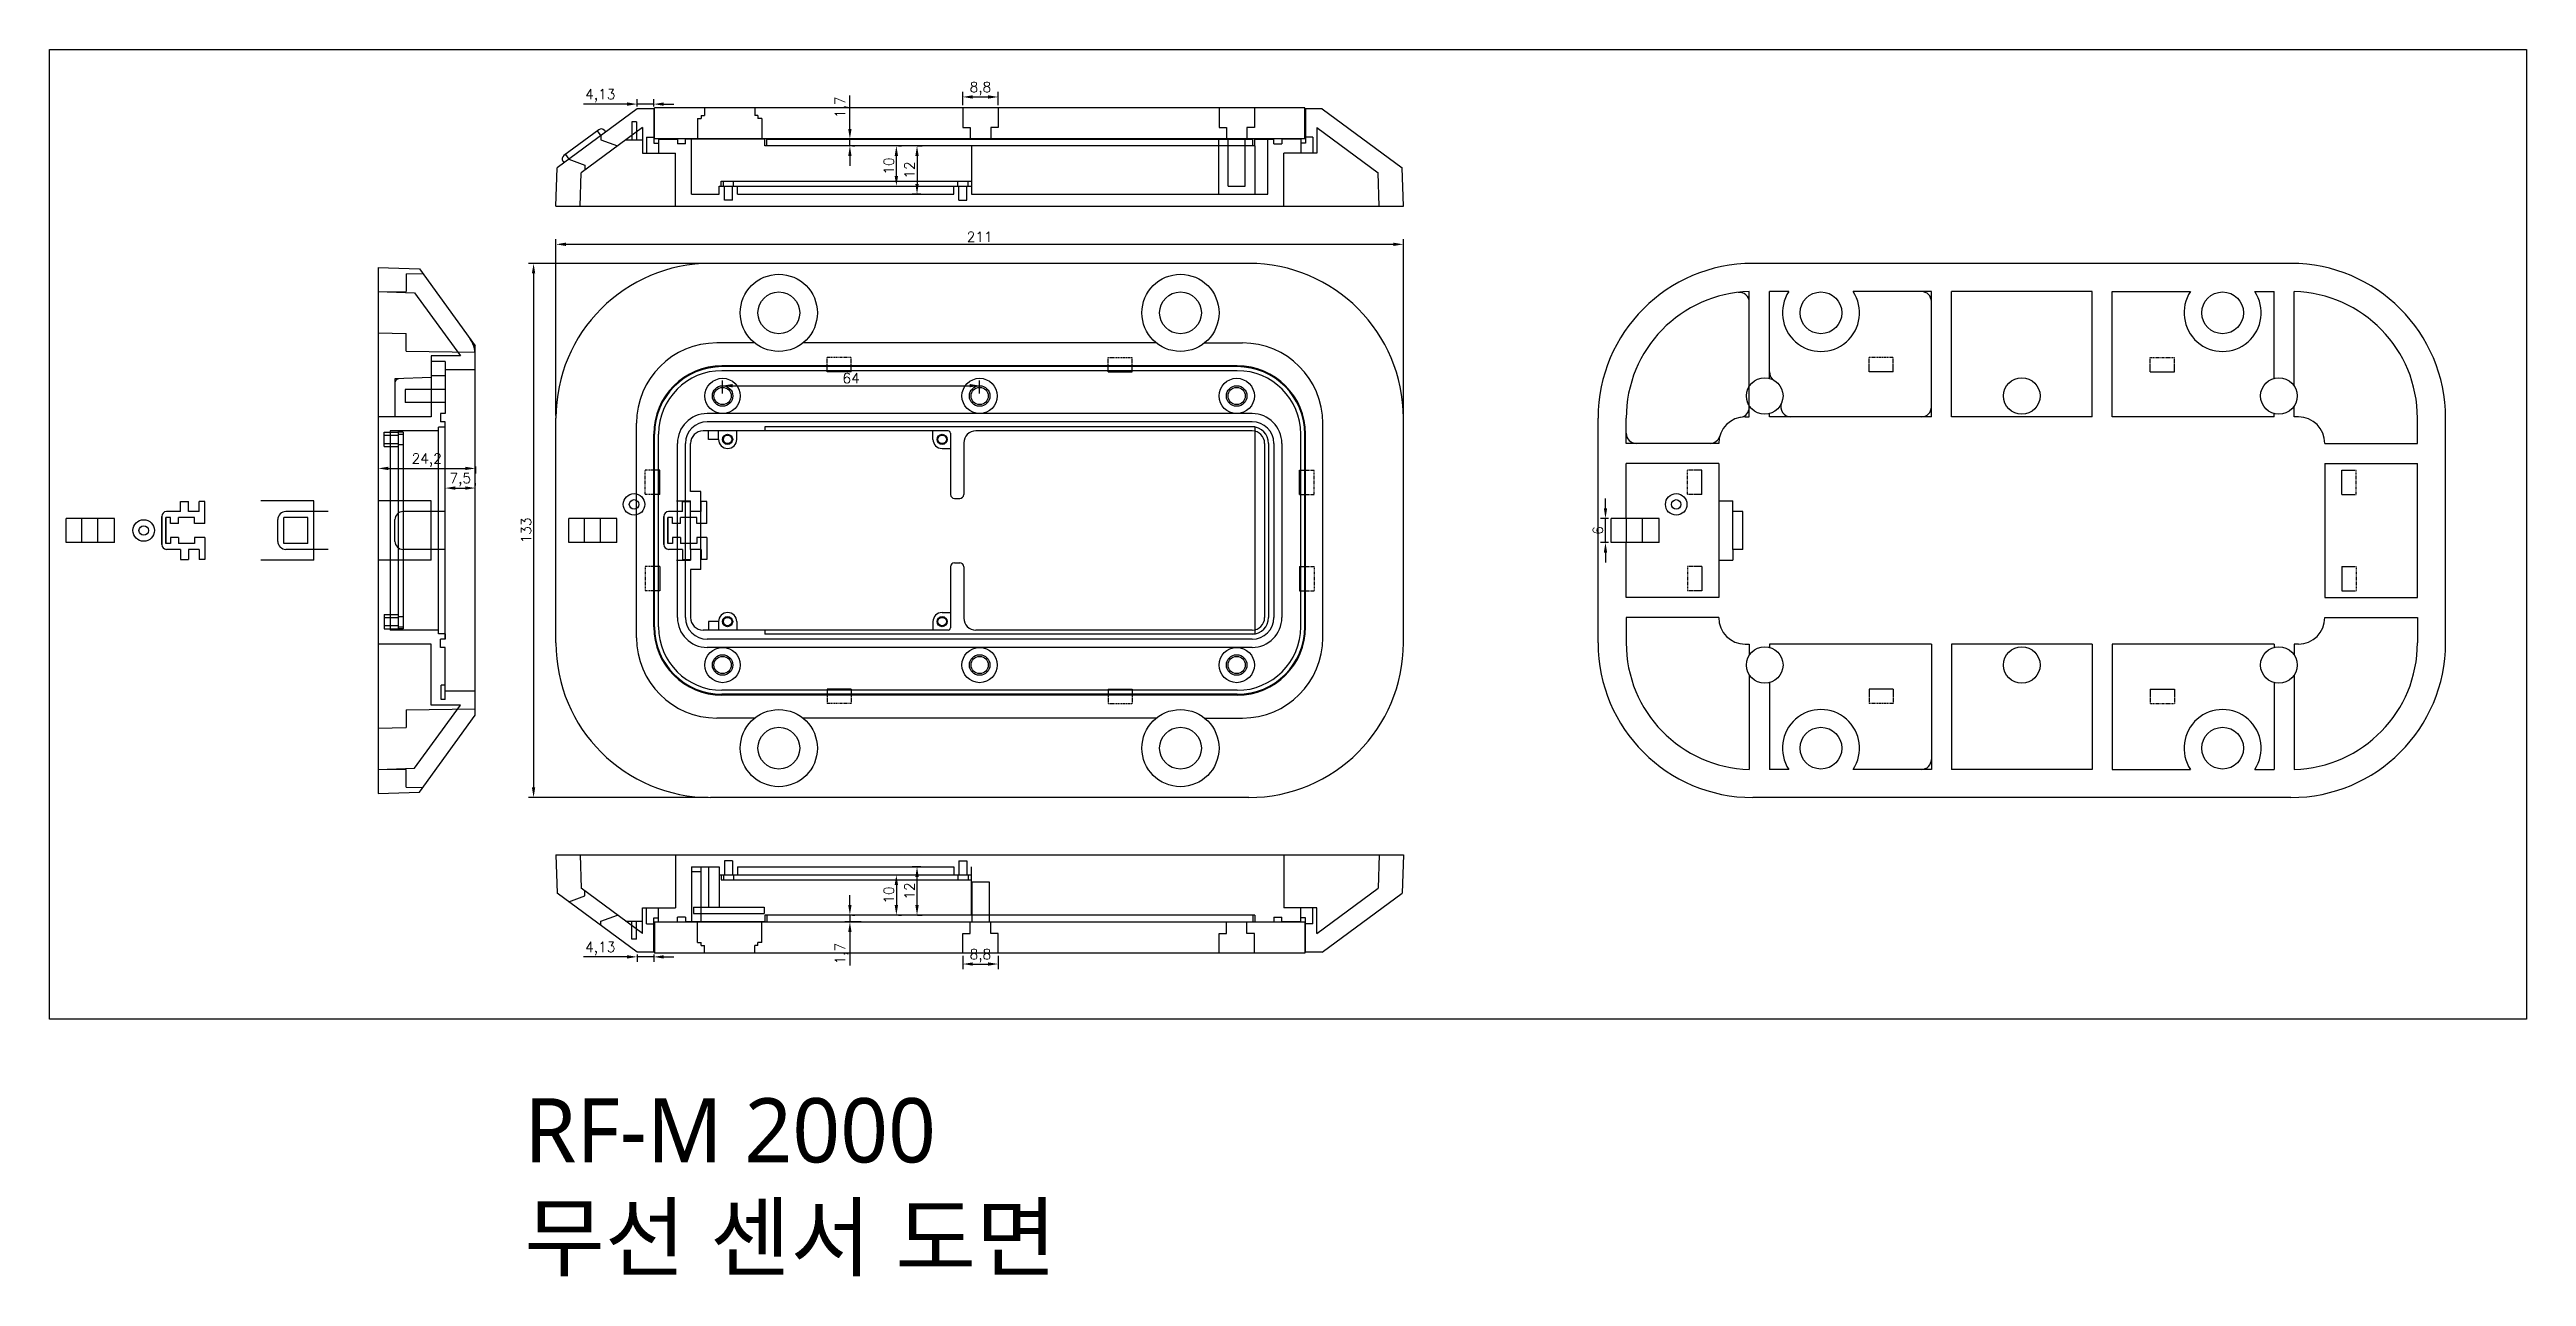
# Model space of a CAD drawing. Extents: x 98 to 714, y 67 to 1404.
# Drawn here: x 98 to 714, y 67 to 373 of the extents above; entities that cross this region are included whole.
import ezdxf

# ---------------------------------------------------------------- set-up
doc = ezdxf.new("R2010")
doc.units = 0
doc.layers.get('0').update_dxf_attribs({"linetype": 'CONTINUOUS'})
doc.layers.get('DEFPOINTS').update_dxf_attribs({"linetype": 'CONTINUOUS'})
doc.styles.get("Standard").update_dxf_attribs({"font": 'txt.shx', "bigfont": 'whgtxt.shx'})
doc.dimstyles.new('ISO-25', dxfattribs={"dimtxt": 2.5, "dimasz": 2.5, "dimexe": 1.25, "dimexo": 0.625, "dimtad": 1, "dimtxsty": 'STANDARD', "dimcen": 2.5, "dimazin": 3, "dimtfac": 1, "dimtmove": 0, "dimatfit": 3})

msp = doc.modelspace()

# ---------------------------------------------------------------- texts
at = {"insert": (215.868, 111.617), "char_height": 16, "attachment_point": 1}
msp.add_mtext('{\\fMalgun Gothic|b0|i0|c129|p50;RF-M 2000\\fBatang|b0|i0|c129|p18;\\P무선 센서 도면}', dxfattribs=at)

# ---------------------------------------------------------------- blocks, each defined once
blk = doc.blocks.new('*D3')
at = {"color": 0}
for p, q in [((296.93, 352.97), (296.93, 361.3)), ((299.72, 350.47), (295.68, 350.47)), ((296.93, 348.77), (296.93, 350.47)), ((296.93, 346.27), (296.93, 343.77)), ((297.55, 348.77), (298.18, 348.77))]:
    blk.add_line(p, q, dxfattribs=at)
for points in [[(296.51, 352.97), (297.34, 352.97), (296.93, 350.47)], [(296.51, 346.27), (297.34, 346.27), (296.93, 348.77)]]:
    blk.add_solid(points, dxfattribs=at)
at = {"layer": 'DEFPOINTS', "color": 0}
for p in [(296.93, 350.47), (296.93, 348.77), (300.35, 350.47)]:
    blk.add_point(p, dxfattribs=at)
at = {"color": 0, "insert": (294.84, 358.38), "char_height": 2.5, "attachment_point": 5, "rotation": 90}
blk.add_mtext('1,7', dxfattribs=at)
blk = doc.blocks.new('*D4')
at = {"color": 0}
for p, q in [((308.5, 341.27), (308.5, 346.27)), ((309.01, 348.77), (309.75, 348.77)), ((309.01, 338.77), (309.75, 338.77))]:
    blk.add_line(p, q, dxfattribs=at)
for points in [[(308.08, 346.27), (308.91, 346.27), (308.5, 348.77)], [(308.08, 341.27), (308.91, 341.27), (308.5, 338.77)]]:
    blk.add_solid(points, dxfattribs=at)
at = {"layer": 'DEFPOINTS', "color": 0}
for p in [(308.38, 348.77), (308.5, 348.77), (308.38, 338.77)]:
    blk.add_point(p, dxfattribs=at)
at = {"color": 0, "insert": (306.62, 343.77), "char_height": 2.5, "attachment_point": 5, "rotation": 90}
blk.add_mtext('10', dxfattribs=at)
blk = doc.blocks.new('*D5')
at = {"color": 0}
for p, q in [((313.64, 346.27), (313.64, 339.27)), ((313.76, 348.77), (314.89, 348.77)), ((314.57, 336.77), (312.39, 336.77))]:
    blk.add_line(p, q, dxfattribs=at)
for points in [[(313.22, 346.27), (314.06, 346.27), (313.64, 348.77)], [(313.22, 339.27), (314.06, 339.27), (313.64, 336.77)]]:
    blk.add_solid(points, dxfattribs=at)
at = {"layer": 'DEFPOINTS', "color": 0}
for p in [(313.13, 348.77), (313.64, 336.77), (315.19, 336.77)]:
    blk.add_point(p, dxfattribs=at)
at = {"color": 0, "insert": (311.77, 342.77), "char_height": 2.5, "attachment_point": 5, "rotation": 90}
blk.add_mtext('12', dxfattribs=at)
blk = doc.blocks.new('*D6')
at = {"color": 0}
for p, q in [((325.03, 358.89), (325.03, 362.21)), ((327.53, 360.96), (331.33, 360.96)), ((333.83, 358.89), (333.83, 362.21))]:
    blk.add_line(p, q, dxfattribs=at)
for points in [[(327.53, 361.38), (327.53, 360.54), (325.03, 360.96)], [(331.33, 361.38), (331.33, 360.54), (333.83, 360.96)]]:
    blk.add_solid(points, dxfattribs=at)
at = {"layer": 'DEFPOINTS', "color": 0}
for p in [(325.03, 358.27), (333.83, 360.96), (333.83, 358.27)]:
    blk.add_point(p, dxfattribs=at)
at = {"color": 0, "insert": (329.43, 363.04), "char_height": 2.5, "attachment_point": 5}
blk.add_mtext('8,8', dxfattribs=at)
blk = doc.blocks.new('*D2')
at = {"color": 0}
for p, q in [((265.23, 287.12), (265.23, 290.31)), ((329.23, 287.12), (329.23, 290.31)), ((267.73, 289.06), (326.73, 289.06))]:
    blk.add_line(p, q, dxfattribs=at)
for points in [[(267.73, 289.48), (267.73, 288.64), (265.23, 289.06)], [(326.73, 289.48), (326.73, 288.64), (329.23, 289.06)]]:
    blk.add_solid(points, dxfattribs=at)
at = {"layer": 'DEFPOINTS', "color": 0}
for p in [(265.23, 286.5), (329.23, 289.06), (329.23, 286.5)]:
    blk.add_point(p, dxfattribs=at)
at = {"color": 0, "insert": (297.23, 290.93), "char_height": 2.5, "attachment_point": 5}
blk.add_mtext('64', dxfattribs=at)
blk = doc.blocks.new('*D7')
at = {"color": 0}
for p, q in [((179.47, 268.89), (179.47, 267.2)), ((181.97, 268.45), (201.17, 268.45)), ((203.67, 268.89), (203.67, 267.2))]:
    blk.add_line(p, q, dxfattribs=at)
for points in [[(181.97, 268.87), (181.97, 268.04), (179.47, 268.45)], [(201.17, 268.87), (201.17, 268.04), (203.67, 268.45)]]:
    blk.add_solid(points, dxfattribs=at)
at = {"layer": 'DEFPOINTS', "color": 0}
for p in [(179.47, 269.51), (203.67, 269.51), (203.67, 268.45)]:
    blk.add_point(p, dxfattribs=at)
at = {"color": 0, "insert": (191.57, 270.54), "char_height": 2.5, "attachment_point": 5}
blk.add_mtext('24,2', dxfattribs=at)
blk = doc.blocks.new('*D8')
at = {"color": 0}
for p, q in [((196.17, 264.19), (196.17, 264.81)), ((198.67, 263.56), (201.17, 263.56)), ((203.67, 264.19), (203.67, 264.81))]:
    blk.add_line(p, q, dxfattribs=at)
for points in [[(198.67, 263.98), (198.67, 263.14), (196.17, 263.56)], [(201.17, 263.98), (201.17, 263.14), (203.67, 263.56)]]:
    blk.add_solid(points, dxfattribs=at)
at = {"layer": 'DEFPOINTS', "color": 0}
for p in [(196.17, 263.56), (203.67, 263.56), (203.67, 263.56)]:
    blk.add_point(p, dxfattribs=at)
at = {"color": 0, "insert": (199.92, 265.64), "char_height": 2.5, "attachment_point": 5}
blk.add_mtext('7,5', dxfattribs=at)
blk = doc.blocks.new('*D9')
at = {"color": 0}
for p, q in [((485.05, 258.5), (485.05, 261)), ((485.82, 256), (483.8, 256)), ((485.05, 250), (485.05, 256)), ((485.82, 250), (483.8, 250)), ((485.05, 247.5), (485.05, 245))]:
    blk.add_line(p, q, dxfattribs=at)
for points in [[(484.64, 258.5), (485.47, 258.5), (485.05, 256)], [(484.64, 247.5), (485.47, 247.5), (485.05, 250)]]:
    blk.add_solid(points, dxfattribs=at)
at = {"layer": 'DEFPOINTS', "color": 0}
for p in [(485.05, 256), (486.45, 256), (486.45, 250)]:
    blk.add_point(p, dxfattribs=at)
at = {"color": 0, "insert": (483.18, 253), "char_height": 2.5, "attachment_point": 5, "rotation": 90}
blk.add_mtext('6', dxfattribs=at)
blk = doc.blocks.new('*D10')
at = {"color": 0}
for p, q in [((241.45, 359.18), (230.61, 359.18)), ((243.95, 358.59), (243.95, 360.43)), ((248.08, 359.18), (243.95, 359.18)), ((248.08, 358.59), (248.08, 360.43)), ((250.58, 359.18), (253.08, 359.18))]:
    blk.add_line(p, q, dxfattribs=at)
for points in [[(241.45, 359.6), (241.45, 358.76), (243.95, 359.18)], [(250.58, 359.6), (250.58, 358.76), (248.08, 359.18)]]:
    blk.add_solid(points, dxfattribs=at)
at = {"layer": 'DEFPOINTS', "color": 0}
for p in [(243.95, 359.18), (243.95, 357.97), (248.08, 357.97)]:
    blk.add_point(p, dxfattribs=at)
at = {"color": 0, "insert": (234.78, 361.26), "char_height": 2.5, "attachment_point": 5}
blk.add_mtext('4,13', dxfattribs=at)
blk = doc.blocks.new('*D11')
at = {"color": 0}
for p, q in [((309.01, 167.22), (309.75, 167.22)), ((308.5, 164.72), (308.5, 159.72)), ((309.01, 157.22), (309.75, 157.22))]:
    blk.add_line(p, q, dxfattribs=at)
for points in [[(308.08, 164.72), (308.91, 164.72), (308.5, 167.22)], [(308.08, 159.72), (308.91, 159.72), (308.5, 157.22)]]:
    blk.add_solid(points, dxfattribs=at)
at = {"layer": 'DEFPOINTS', "color": 0}
for p in [(308.38, 167.22), (308.38, 157.22), (308.5, 157.22)]:
    blk.add_point(p, dxfattribs=at)
at = {"color": 0, "insert": (306.62, 162.22), "char_height": 2.5, "attachment_point": 5, "rotation": 90}
blk.add_mtext('10', dxfattribs=at)
blk = doc.blocks.new('*D12')
at = {"color": 0}
for p, q in [((314.57, 169.22), (312.39, 169.22)), ((313.64, 159.72), (313.64, 166.72)), ((313.76, 157.22), (314.89, 157.22))]:
    blk.add_line(p, q, dxfattribs=at)
for points in [[(313.22, 166.72), (314.06, 166.72), (313.64, 169.22)], [(313.22, 159.72), (314.06, 159.72), (313.64, 157.22)]]:
    blk.add_solid(points, dxfattribs=at)
at = {"layer": 'DEFPOINTS', "color": 0}
for p in [(313.64, 169.22), (315.19, 169.22), (313.13, 157.22)]:
    blk.add_point(p, dxfattribs=at)
at = {"color": 0, "insert": (311.77, 163.22), "char_height": 2.5, "attachment_point": 5, "rotation": 90}
blk.add_mtext('12', dxfattribs=at)
blk = doc.blocks.new('*D13')
at = {"color": 0}
for p, q in [((223.73, 281.62), (223.73, 325.51)), ((226.23, 324.26), (432.23, 324.26)), ((434.73, 281.62), (434.73, 325.51))]:
    blk.add_line(p, q, dxfattribs=at)
for points in [[(226.23, 324.68), (226.23, 323.84), (223.73, 324.26)], [(432.23, 324.68), (432.23, 323.84), (434.73, 324.26)]]:
    blk.add_solid(points, dxfattribs=at)
at = {"layer": 'DEFPOINTS', "color": 0}
for p in [(434.73, 324.26), (223.73, 281), (434.73, 281)]:
    blk.add_point(p, dxfattribs=at)
at = {"color": 0, "insert": (329.23, 326.13), "char_height": 2.5, "attachment_point": 5}
blk.add_mtext('211', dxfattribs=at)
blk = doc.blocks.new('*D14')
at = {"color": 0}
for p, q in [((261.61, 319.5), (216.92, 319.5)), ((218.17, 317), (218.17, 189)), ((261.61, 186.5), (216.92, 186.5))]:
    blk.add_line(p, q, dxfattribs=at)
for points in [[(217.75, 317), (218.58, 317), (218.17, 319.5)], [(217.75, 189), (218.58, 189), (218.17, 186.5)]]:
    blk.add_solid(points, dxfattribs=at)
at = {"layer": 'DEFPOINTS', "color": 0}
for p in [(262.23, 319.5), (218.17, 186.5), (262.23, 186.5)]:
    blk.add_point(p, dxfattribs=at)
at = {"color": 0, "insert": (216.29, 253), "char_height": 2.5, "attachment_point": 5, "rotation": 90}
blk.add_mtext('133', dxfattribs=at)
blk = doc.blocks.new('*D37')
at = {"color": 0}
for p, q in [((296.93, 159.72), (296.93, 162.22)), ((299.72, 155.52), (295.68, 155.52)), ((296.93, 157.22), (296.93, 155.52)), ((297.55, 157.22), (298.18, 157.22)), ((296.93, 153.02), (296.93, 144.69))]:
    blk.add_line(p, q, dxfattribs=at)
for points in [[(296.51, 159.72), (297.34, 159.72), (296.93, 157.22)], [(296.51, 153.02), (297.34, 153.02), (296.93, 155.52)]]:
    blk.add_solid(points, dxfattribs=at)
at = {"layer": 'DEFPOINTS', "color": 0}
for p in [(296.93, 157.22), (296.93, 155.52), (300.35, 155.52)]:
    blk.add_point(p, dxfattribs=at)
at = {"color": 0, "insert": (294.84, 147.61), "char_height": 2.5, "attachment_point": 5, "rotation": 90}
blk.add_mtext('1,7', dxfattribs=at)
blk = doc.blocks.new('*D38')
at = {"color": 0}
for p, q in [((325.03, 147.1), (325.03, 143.78)), ((327.53, 145.03), (331.33, 145.03)), ((333.83, 147.1), (333.83, 143.78))]:
    blk.add_line(p, q, dxfattribs=at)
for points in [[(327.53, 145.45), (327.53, 144.61), (325.03, 145.03)], [(331.33, 145.45), (331.33, 144.61), (333.83, 145.03)]]:
    blk.add_solid(points, dxfattribs=at)
at = {"layer": 'DEFPOINTS', "color": 0}
for p in [(325.03, 147.72), (333.83, 147.72), (333.83, 145.03)]:
    blk.add_point(p, dxfattribs=at)
at = {"color": 0, "insert": (329.43, 147.11), "char_height": 2.5, "attachment_point": 5}
blk.add_mtext('8,8', dxfattribs=at)
blk = doc.blocks.new('*D39')
at = {"color": 0}
for p, q in [((241.45, 146.81), (230.61, 146.81)), ((243.95, 147.4), (243.95, 145.56)), ((248.08, 146.81), (243.95, 146.81)), ((248.08, 147.4), (248.08, 145.56)), ((250.58, 146.81), (253.08, 146.81))]:
    blk.add_line(p, q, dxfattribs=at)
for points in [[(241.45, 147.23), (241.45, 146.39), (243.95, 146.81)], [(250.58, 147.23), (250.58, 146.39), (248.08, 146.81)]]:
    blk.add_solid(points, dxfattribs=at)
at = {"layer": 'DEFPOINTS', "color": 0}
for p in [(243.95, 148.02), (248.08, 148.02), (243.95, 146.81)]:
    blk.add_point(p, dxfattribs=at)
at = {"color": 0, "insert": (234.78, 148.89), "char_height": 2.5, "attachment_point": 5}
blk.add_mtext('4,13', dxfattribs=at)

# ---------------------------------------------------------------- dimensions: what is measured, and where the dimension line sits
for base, p1, p2, picture, middle in [((333.829, 360.96), (325.029, 358.266), (333.829, 358.266), '*D6', (329.429, 363.043)), ((243.94591, 359.17898), (248.08088, 357.96634), (243.94591, 357.96634), '*D10', (234.77924, 361.26231)), ((434.732, 324.259), (223.731, 280.995), (434.732, 280.995), '*D13', (329.231, 326.134)), ((329.231, 289.059), (265.231, 286.495), (329.231, 286.495), '*D2', (297.231, 290.934)), ((203.667, 268.453), (179.467, 269.51), (203.667, 269.51), '*D7', (191.567, 270.536)), ((203.667, 263.562), (196.167, 263.562), (203.667, 263.562), '*D8', (199.917, 265.645)), ((243.94591, 146.81142), (248.08088, 148.02406), (243.94591, 148.02406), '*D39', (234.77924, 148.89476)), ((333.829, 145.031), (325.029, 147.724), (333.829, 147.724), '*D38', (329.429, 147.114))]:
    dim = msp.add_linear_dim(base=base, p1=p1, p2=p2, dimstyle='ISO-25')
    dim.commit()
    dim.dimension.update_dxf_attribs({"geometry": picture, "text_midpoint": middle})
for base, p1, p2, angle, picture, middle in [((296.925, 350.466), (296.925, 348.766), (300.348, 350.466), 90, '*D3', (294.842, 358.383)), ((308.496, 348.766), (308.383, 338.766), (308.383, 348.766), 90, '*D4', (306.621, 343.766)), ((313.642, 336.766), (313.131, 348.766), (315.191, 336.766), 90, '*D5', (311.767, 342.766)), ((218.168, 186.495), (262.231, 319.495), (262.231, 186.495), 90, '*D14', (216.293, 252.995)), ((308.496, 157.224), (308.383, 167.224), (308.383, 157.224), 270, '*D11', (306.621, 162.224)), ((313.642, 169.224), (313.131, 157.224), (315.191, 169.224), 270, '*D12', (311.767, 163.224)), ((296.925, 155.524), (296.925, 157.224), (300.348, 155.524), 270, '*D37', (294.842, 147.607))]:
    dim = msp.add_linear_dim(base=base, p1=p1, p2=p2, angle=angle, dimstyle='ISO-25')
    dim.commit()
    dim.dimension.update_dxf_attribs({"geometry": picture, "text_midpoint": middle})
at = {"color": 5}
dim = msp.add_linear_dim(base=(485.052, 255.995), p1=(486.449, 249.995), p2=(486.449, 255.995), angle=90, dimstyle='ISO-25', dxfattribs=at)
dim.commit()
dim.dimension.update_dxf_attribs({"geometry": '*D9', "text_midpoint": (483.177, 252.995)})

# ---------------------------------------------------------------- linework, layer by layer
for p, q in [((243.946, 357.966), (224.064, 343.296)), ((248.081, 357.966), (243.946, 357.966)), ((248.081, 357.966), (248.081, 349.466)), ((248.281, 350.566), (248.281, 358.266)), ((410.182, 358.266), (248.281, 358.266)), ((410.182, 350.566), (410.182, 358.266)), ((414.517, 357.966), (410.382, 357.966)), ((410.382, 357.966), (410.382, 349.466)), ((414.517, 357.966), (434.399, 343.296)), ((234.422, 352.803), (225.68, 346.353)), ((234.019, 352.506), (234.91, 351.299)), ((235.82, 352.592), (236.117, 352.19)), ((226.084, 346.647), (226.975, 345.44)), ((246.278, 350.966), (246.278, 347.052)), ((246.278, 350.966), (248.081, 350.966)), ((248.081, 349.466), (249.278, 349.466)), ((410.182, 350.566), (248.281, 350.566)), ((249.278, 350.466), (249.278, 346.966)), ((249.278, 350.466), (253.981, 350.466)), ((275.781, 350.466), (255.981, 350.466)), ((257.478, 336.766), (257.478, 350.466)), ((275.781, 348.766), (275.781, 350.466)), ((327.179, 348.766), (327.179, 336.766)), ((397.782, 350.466), (402.482, 350.466)), ((397.782, 348.766), (397.782, 350.466)), ((400.985, 336.766), (400.985, 350.466)), ((409.185, 350.466), (404.482, 350.466)), ((409.185, 350.466), (409.185, 346.966)), ((410.382, 349.466), (409.185, 349.466)), ((412.185, 350.966), (410.382, 350.966)), ((412.185, 350.966), (412.185, 347.052)), ((223.731, 333.766), (224.064, 343.296)), ((225.469, 344.954), (225.768, 344.549)), ((434.732, 333.766), (434.399, 343.296)), ((223.731, 333.766), (434.732, 333.766)), ((257.478, 336.766), (264.408, 336.766)), ((268.948, 336.766), (322.808, 336.766)), ((327.179, 336.766), (400.985, 336.766)), ((179.467, 318.495), (179.467, 187.495)), ((179.467, 318.495), (189.763, 318.136)), ((189.763, 318.136), (203.667, 299.015)), ((396.232, 319.495), (262.231, 319.495)), ((203.667, 206.975), (203.667, 299.015)), ((273.232, 299.701), (263.796, 299.701)), ((373.232, 299.701), (285.231, 299.701)), ((291.231, 295.901), (291.231, 296.094)), ((291.491, 296.094), (291.231, 296.094)), ((291.813, 296.094), (291.633, 296.094)), ((292.134, 296.094), (291.955, 296.094)), ((292.439, 296.094), (292.259, 296.094)), ((292.76, 296.094), (292.581, 296.094)), ((293.082, 296.094), (292.903, 296.094)), ((293.375, 296.094), (293.195, 296.094)), ((293.696, 296.094), (293.517, 296.094)), ((294.018, 296.094), (293.839, 296.094)), ((294.322, 296.094), (294.143, 296.094)), ((294.644, 296.094), (294.465, 296.094)), ((294.937, 296.094), (294.757, 296.094)), ((295.258, 296.094), (295.079, 296.094)), ((295.58, 296.094), (295.401, 296.094)), ((295.884, 296.094), (295.705, 296.094)), ((296.206, 296.094), (296.027, 296.094)), ((296.528, 296.094), (296.349, 296.094)), ((296.832, 296.094), (296.653, 296.094)), ((297.154, 296.094), (296.975, 296.094)), ((297.231, 295.901), (297.231, 296.094)), ((361.231, 295.901), (361.231, 296.094)), ((361.309, 296.094), (361.488, 296.094)), ((361.631, 296.094), (361.81, 296.094)), ((361.935, 296.094), (362.114, 296.094)), ((362.257, 296.094), (362.436, 296.094)), ((362.579, 296.094), (362.758, 296.094)), ((362.883, 296.094), (363.062, 296.094)), ((363.205, 296.094), (363.384, 296.094)), ((363.526, 296.094), (363.706, 296.094)), ((363.819, 296.094), (363.998, 296.094)), ((364.141, 296.094), (364.32, 296.094)), ((364.445, 296.094), (364.624, 296.094)), ((364.767, 296.094), (364.946, 296.094)), ((365.088, 296.094), (365.268, 296.094)), ((365.381, 296.094), (365.56, 296.094)), ((365.703, 296.094), (365.882, 296.094)), ((366.024, 296.094), (366.204, 296.094)), ((366.329, 296.094), (366.508, 296.094)), ((366.65, 296.094), (366.83, 296.094)), ((366.972, 296.094), (367.151, 296.094)), ((367.231, 295.901), (367.231, 296.094)), ((385.231, 299.701), (394.667, 299.701)), ((196.167, 295.094), (192.667, 295.094)), ((196.167, 291.495), (192.667, 291.495)), ((196.167, 295.094), (196.167, 282.095)), ((203.667, 292.995), (196.167, 292.995)), ((393.382, 293.995), (265.081, 293.995)), ((393.382, 292.795), (265.081, 292.795)), ((291.231, 295.585), (291.231, 295.778)), ((291.231, 295.282), (291.231, 295.474)), ((291.231, 294.955), (291.231, 295.148)), ((291.231, 294.639), (291.231, 294.832)), ((291.231, 294.336), (291.231, 294.528)), ((291.231, 294.043), (291.231, 294.236)), ((291.231, 292.495), (291.231, 293.995)), ((297.231, 292.495), (291.231, 292.495)), ((297.231, 295.585), (297.231, 295.778)), ((297.231, 295.282), (297.231, 295.474)), ((297.231, 294.955), (297.231, 295.148)), ((297.231, 294.639), (297.231, 294.832)), ((297.231, 294.336), (297.231, 294.528)), ((297.231, 294.043), (297.231, 294.236)), ((297.231, 292.495), (297.231, 293.995)), ((361.231, 295.585), (361.231, 295.778)), ((361.231, 295.282), (361.231, 295.474)), ((361.231, 294.955), (361.231, 295.148)), ((361.231, 294.639), (361.231, 294.832)), ((361.231, 294.336), (361.231, 294.528)), ((361.231, 294.043), (361.231, 294.236)), ((361.231, 292.495), (361.231, 293.995)), ((361.231, 292.495), (367.231, 292.495)), ((367.231, 295.585), (367.231, 295.778)), ((367.231, 295.282), (367.231, 295.474)), ((367.231, 294.955), (367.231, 295.148)), ((367.231, 294.639), (367.231, 294.832)), ((367.231, 294.336), (367.231, 294.528)), ((367.231, 294.043), (367.231, 294.236)), ((367.231, 292.495), (367.231, 293.995)), ((182.467, 277.795), (182.467, 228.195)), ((194.467, 277.795), (182.467, 277.795)), ((184.467, 277.795), (184.467, 228.195)), ((196.167, 278.695), (194.467, 278.695)), ((196.167, 282.095), (194.967, 282.095)), ((194.967, 282.095), (194.967, 280.095)), ((196.167, 280.095), (194.967, 280.095)), ((196.167, 225.895), (196.167, 280.095)), ((196.167, 278.695), (196.167, 280.095)), ((223.731, 224.995), (223.731, 280.995)), ((243.796, 226.289), (243.796, 279.701)), ((321.381, 277.795), (260.381, 277.795)), ((397.782, 278.795), (275.781, 278.795)), ((275.781, 278.795), (275.781, 277.795)), ((397.082, 277.795), (328.281, 277.795)), ((397.782, 278.795), (397.782, 227.195)), ((414.667, 226.289), (414.667, 279.701)), ((434.732, 224.995), (434.732, 280.995)), ((180.967, 273.925), (180.967, 277.465)), ((180.967, 277.465), (184.467, 277.465)), ((180.967, 276.695), (184.467, 276.695)), ((180.967, 274.695), (184.467, 274.695)), ((180.967, 273.925), (184.467, 273.925)), ((185.667, 277.495), (184.467, 277.495)), ((184.467, 276.955), (185.667, 276.955)), ((184.467, 274.435), (185.667, 274.435)), ((185.667, 277.495), (185.667, 228.495)), ((248.081, 228.995), (248.081, 276.995)), ((249.281, 228.995), (249.281, 276.995)), ((257.281, 262.695), (257.281, 274.695)), ((321.981, 277.195), (321.981, 261.965)), ((325.281, 274.795), (325.281, 261.965)), ((400.182, 274.695), (400.182, 231.295)), ((401.182, 274.695), (401.182, 231.295)), ((409.182, 228.995), (409.182, 276.995)), ((410.382, 228.995), (410.382, 276.995)), ((246.175, 267.996), (245.982, 267.996)), ((245.982, 267.736), (245.982, 267.916)), ((245.982, 267.415), (245.982, 267.594)), ((245.982, 267.093), (245.982, 267.272)), ((245.982, 266.789), (245.982, 266.968)), ((245.982, 266.467), (245.982, 266.646)), ((245.982, 266.145), (245.982, 266.324)), ((245.982, 265.853), (245.982, 266.032)), ((245.982, 265.531), (245.982, 265.71)), ((245.982, 265.209), (245.982, 265.388)), ((246.491, 267.996), (246.298, 267.996)), ((246.794, 267.996), (246.602, 267.996)), ((247.121, 267.996), (246.928, 267.996)), ((247.437, 267.996), (247.244, 267.996)), ((247.74, 267.996), (247.548, 267.996)), ((248.033, 267.996), (247.841, 267.996)), ((249.581, 267.996), (248.081, 267.996)), ((249.581, 261.996), (249.581, 267.996)), ((408.882, 261.996), (408.882, 267.996)), ((408.882, 267.996), (410.382, 267.996)), ((410.43, 267.996), (410.622, 267.996)), ((410.723, 267.996), (410.915, 267.996)), ((411.026, 267.996), (411.219, 267.996)), ((411.342, 267.996), (411.535, 267.996)), ((411.668, 267.996), (411.861, 267.996)), ((411.972, 267.996), (412.165, 267.996)), ((412.288, 267.996), (412.481, 267.996)), ((412.481, 267.736), (412.481, 267.916)), ((412.481, 267.415), (412.481, 267.594)), ((412.481, 267.093), (412.481, 267.272)), ((412.481, 266.789), (412.481, 266.968)), ((412.481, 266.467), (412.481, 266.646)), ((412.481, 266.145), (412.481, 266.324)), ((412.481, 265.853), (412.481, 266.032)), ((412.481, 265.531), (412.481, 265.71)), ((412.481, 265.209), (412.481, 265.388)), ((130.284, 260.195), (132.284, 260.195)), ((132.284, 257.695), (132.284, 260.195)), ((163.493, 260.395), (150.293, 260.395)), ((163.493, 245.595), (163.493, 260.395)), ((192.667, 260.395), (179.467, 260.395)), ((192.667, 245.595), (192.667, 260.395)), ((245.982, 264.905), (245.982, 265.084)), ((245.982, 264.583), (245.982, 264.762)), ((245.982, 264.291), (245.982, 264.47)), ((245.982, 263.969), (245.982, 264.148)), ((245.982, 263.647), (245.982, 263.826)), ((245.982, 263.343), (245.982, 263.522)), ((245.982, 263.021), (245.982, 263.2)), ((245.982, 262.699), (245.982, 262.879)), ((245.982, 262.395), (245.982, 262.574)), ((245.982, 262.073), (245.982, 262.253)), ((246.175, 261.996), (245.982, 261.996)), ((246.491, 261.996), (246.298, 261.996)), ((246.794, 261.996), (246.602, 261.996)), ((247.121, 261.996), (246.928, 261.996)), ((247.437, 261.996), (247.244, 261.996)), ((247.74, 261.996), (247.548, 261.996)), ((248.033, 261.996), (247.841, 261.996)), ((249.581, 261.996), (248.081, 261.996)), ((253.781, 260.395), (257.281, 260.395)), ((255.281, 260.195), (257.281, 260.195)), ((257.281, 257.695), (257.281, 260.395)), ((322.981, 260.965), (324.281, 260.965)), ((408.882, 261.996), (410.382, 261.996)), ((410.43, 261.996), (410.622, 261.996)), ((410.723, 261.996), (410.915, 261.996)), ((411.026, 261.996), (411.219, 261.996)), ((411.342, 261.996), (411.535, 261.996)), ((411.668, 261.996), (411.861, 261.996)), ((411.972, 261.996), (412.165, 261.996)), ((412.288, 261.996), (412.481, 261.996)), ((412.481, 264.905), (412.481, 265.084)), ((412.481, 264.583), (412.481, 264.762)), ((412.481, 264.291), (412.481, 264.47)), ((412.481, 263.969), (412.481, 264.148)), ((412.481, 263.647), (412.481, 263.826)), ((412.481, 263.343), (412.481, 263.522)), ((412.481, 263.021), (412.481, 263.2)), ((412.481, 262.699), (412.481, 262.879)), ((412.481, 262.395), (412.481, 262.574)), ((412.481, 262.073), (412.481, 262.253)), ((513.255, 260.395), (516.755, 260.395)), ((516.755, 257.695), (516.755, 260.395)), ((129.784, 254.745), (127.784, 254.745)), ((136.284, 254.745), (133.784, 254.745)), ((254.781, 254.745), (252.781, 254.745)), ((257.281, 248.295), (257.281, 257.695)), ((261.281, 254.745), (258.781, 254.745)), ((516.755, 248.295), (516.755, 257.695)), ((129.784, 251.245), (127.784, 251.245)), ((132.284, 248.295), (132.284, 245.795)), ((136.284, 251.245), (133.784, 251.245)), ((254.781, 251.245), (252.781, 251.245)), ((257.281, 248.295), (257.281, 245.595)), ((261.281, 251.245), (258.781, 251.245)), ((516.755, 248.295), (516.755, 245.595)), ((130.284, 245.795), (132.284, 245.795)), ((163.493, 245.595), (150.293, 245.595)), ((192.667, 245.595), (179.467, 245.595)), ((246.175, 243.995), (245.982, 243.995)), ((245.982, 243.917), (245.982, 243.738)), ((245.982, 243.595), (245.982, 243.416)), ((245.982, 243.291), (245.982, 243.112)), ((245.982, 242.969), (245.982, 242.79)), ((245.982, 242.647), (245.982, 242.468)), ((245.982, 242.343), (245.982, 242.164)), ((245.982, 242.022), (245.982, 241.842)), ((245.982, 241.7), (245.982, 241.52)), ((245.982, 241.407), (245.982, 241.228)), ((245.982, 241.085), (245.982, 240.906)), ((245.982, 240.781), (245.982, 240.602)), ((246.491, 243.995), (246.298, 243.995)), ((246.794, 243.995), (246.602, 243.995)), ((247.121, 243.995), (246.928, 243.995)), ((247.437, 243.995), (247.244, 243.995)), ((247.74, 243.995), (247.548, 243.995)), ((248.033, 243.995), (247.841, 243.995)), ((249.581, 243.995), (248.081, 243.995)), ((249.581, 243.995), (249.581, 237.995)), ((253.781, 245.595), (257.281, 245.595)), ((255.281, 245.795), (257.281, 245.795)), ((257.281, 243.295), (257.281, 231.295)), ((321.981, 243.965), (321.981, 228.795)), ((322.981, 244.965), (324.281, 244.965)), ((325.281, 243.965), (325.281, 231.195)), ((408.882, 243.995), (408.882, 237.995)), ((408.882, 243.995), (410.382, 243.995)), ((410.43, 243.995), (410.622, 243.995)), ((410.723, 243.995), (410.915, 243.995)), ((411.026, 243.995), (411.219, 243.995)), ((411.342, 243.995), (411.535, 243.995)), ((411.668, 243.995), (411.861, 243.995)), ((411.972, 243.995), (412.165, 243.995)), ((412.288, 243.995), (412.481, 243.995)), ((412.481, 243.917), (412.481, 243.738)), ((412.481, 243.595), (412.481, 243.416)), ((412.481, 243.291), (412.481, 243.112)), ((412.481, 242.969), (412.481, 242.79)), ((412.481, 242.647), (412.481, 242.468)), ((412.481, 242.343), (412.481, 242.164)), ((412.481, 242.022), (412.481, 241.842)), ((412.481, 241.7), (412.481, 241.52)), ((412.481, 241.407), (412.481, 241.228)), ((412.481, 241.085), (412.481, 240.906)), ((412.481, 240.781), (412.481, 240.602)), ((513.255, 245.595), (516.755, 245.595)), ((245.982, 240.46), (245.982, 240.28)), ((245.982, 240.138), (245.982, 239.958)), ((245.982, 239.845), (245.982, 239.666)), ((245.982, 239.523), (245.982, 239.344)), ((245.982, 239.202), (245.982, 239.022)), ((245.982, 238.898), (245.982, 238.718)), ((245.982, 238.576), (245.982, 238.396)), ((245.982, 238.254), (245.982, 238.075)), ((246.175, 237.995), (245.982, 237.995)), ((246.491, 237.995), (246.298, 237.995)), ((246.794, 237.995), (246.602, 237.995)), ((247.121, 237.995), (246.928, 237.995)), ((247.437, 237.995), (247.244, 237.995)), ((247.74, 237.995), (247.548, 237.995)), ((248.033, 237.995), (247.841, 237.995)), ((249.581, 237.995), (248.081, 237.995)), ((408.882, 237.995), (410.382, 237.995)), ((410.43, 237.995), (410.622, 237.995)), ((410.723, 237.995), (410.915, 237.995)), ((411.026, 237.995), (411.219, 237.995)), ((411.342, 237.995), (411.535, 237.995)), ((411.668, 237.995), (411.861, 237.995)), ((411.972, 237.995), (412.165, 237.995)), ((412.288, 237.995), (412.481, 237.995)), ((412.481, 240.46), (412.481, 240.28)), ((412.481, 240.138), (412.481, 239.958)), ((412.481, 239.845), (412.481, 239.666)), ((412.481, 239.523), (412.481, 239.344)), ((412.481, 239.202), (412.481, 239.022)), ((412.481, 238.898), (412.481, 238.718)), ((412.481, 238.576), (412.481, 238.396)), ((412.481, 238.254), (412.481, 238.075)), ((180.967, 232.065), (180.967, 228.525)), ((180.967, 232.065), (184.467, 232.065)), ((180.967, 231.295), (184.467, 231.295)), ((180.967, 229.295), (184.467, 229.295)), ((180.967, 228.525), (184.467, 228.525)), ((194.467, 228.195), (182.467, 228.195)), ((184.467, 231.555), (185.667, 231.555)), ((184.467, 229.035), (185.667, 229.035)), ((185.667, 228.495), (184.467, 228.495)), ((321.381, 228.195), (260.381, 228.195)), ((275.781, 228.195), (275.781, 227.195)), ((397.082, 228.195), (328.281, 228.195)), ((196.167, 227.295), (194.467, 227.295)), ((196.167, 225.895), (194.967, 225.895)), ((194.967, 223.895), (194.967, 225.895)), ((196.167, 223.895), (194.967, 223.895)), ((196.167, 227.295), (196.167, 225.895)), ((196.167, 210.896), (196.167, 223.895)), ((397.782, 227.195), (275.781, 227.195)), ((196.167, 214.495), (195.167, 214.495)), ((195.167, 210.896), (195.167, 214.495)), ((196.167, 210.896), (195.167, 210.896)), ((203.667, 212.995), (196.167, 212.995)), ((393.382, 213.195), (265.081, 213.195)), ((393.382, 211.995), (265.081, 211.995)), ((297.231, 213.495), (291.231, 213.495)), ((291.231, 213.495), (291.231, 211.995)), ((291.231, 211.948), (291.231, 211.755)), ((291.231, 211.655), (291.231, 211.462)), ((291.231, 211.351), (291.231, 211.158)), ((291.231, 211.035), (291.231, 210.842)), ((291.231, 210.709), (291.231, 210.516)), ((291.231, 210.405), (291.231, 210.213)), ((291.231, 210.089), (291.231, 209.896)), ((291.491, 209.896), (291.231, 209.896)), ((291.813, 209.896), (291.633, 209.896)), ((292.134, 209.896), (291.955, 209.896)), ((292.439, 209.896), (292.259, 209.896)), ((292.76, 209.896), (292.581, 209.896)), ((293.082, 209.896), (292.903, 209.896)), ((293.375, 209.896), (293.195, 209.896)), ((293.696, 209.896), (293.517, 209.896)), ((294.018, 209.896), (293.839, 209.896)), ((294.322, 209.896), (294.143, 209.896)), ((294.644, 209.896), (294.465, 209.896)), ((294.937, 209.896), (294.757, 209.896)), ((295.258, 209.896), (295.079, 209.896)), ((295.58, 209.896), (295.401, 209.896)), ((295.884, 209.896), (295.705, 209.896)), ((296.206, 209.896), (296.027, 209.896)), ((296.528, 209.896), (296.349, 209.896)), ((296.832, 209.896), (296.653, 209.896)), ((297.154, 209.896), (296.975, 209.896)), ((297.231, 213.495), (297.231, 211.995)), ((297.231, 211.948), (297.231, 211.755)), ((297.231, 211.655), (297.231, 211.462)), ((297.231, 211.351), (297.231, 211.158)), ((297.231, 211.035), (297.231, 210.842)), ((297.231, 210.709), (297.231, 210.516)), ((297.231, 210.405), (297.231, 210.213)), ((297.231, 210.089), (297.231, 209.896)), ((361.231, 213.495), (367.231, 213.495)), ((361.231, 213.495), (361.231, 211.995)), ((361.231, 211.948), (361.231, 211.755)), ((361.231, 211.655), (361.231, 211.462)), ((361.231, 211.351), (361.231, 211.158)), ((361.231, 211.035), (361.231, 210.842)), ((361.231, 210.709), (361.231, 210.516)), ((361.231, 210.405), (361.231, 210.213)), ((361.231, 210.089), (361.231, 209.896)), ((361.309, 209.896), (361.488, 209.896)), ((361.631, 209.896), (361.81, 209.896)), ((361.935, 209.896), (362.114, 209.896)), ((362.257, 209.896), (362.436, 209.896)), ((362.579, 209.896), (362.758, 209.896)), ((362.883, 209.896), (363.062, 209.896)), ((363.205, 209.896), (363.384, 209.896)), ((363.526, 209.896), (363.706, 209.896)), ((363.819, 209.896), (363.998, 209.896)), ((364.141, 209.896), (364.32, 209.896)), ((364.445, 209.896), (364.624, 209.896)), ((364.767, 209.896), (364.946, 209.896)), ((365.088, 209.896), (365.268, 209.896)), ((365.381, 209.896), (365.56, 209.896)), ((365.703, 209.896), (365.882, 209.896)), ((366.024, 209.896), (366.204, 209.896)), ((366.329, 209.896), (366.508, 209.896)), ((366.65, 209.896), (366.83, 209.896)), ((366.972, 209.896), (367.151, 209.896)), ((367.231, 213.495), (367.231, 211.995)), ((367.231, 211.948), (367.231, 211.755)), ((367.231, 211.655), (367.231, 211.462)), ((367.231, 211.351), (367.231, 211.158)), ((367.231, 211.035), (367.231, 210.842)), ((367.231, 210.709), (367.231, 210.516)), ((367.231, 210.405), (367.231, 210.213)), ((367.231, 210.089), (367.231, 209.896)), ((189.763, 187.855), (203.667, 206.975)), ((273.232, 206.289), (263.796, 206.289)), ((373.232, 206.289), (285.231, 206.289)), ((385.231, 206.289), (394.667, 206.289)), ((179.467, 187.495), (189.763, 187.855)), ((396.232, 186.495), (262.231, 186.495)), ((223.731, 172.224), (434.732, 172.224)), ((223.731, 172.224), (224.064, 162.694)), ((257.478, 169.224), (257.478, 155.524)), ((257.478, 169.224), (264.408, 169.224)), ((268.948, 169.224), (322.808, 169.224)), ((327.179, 157.224), (327.179, 169.224)), ((434.732, 172.224), (434.399, 162.694)), ((243.946, 148.024), (224.064, 162.694)), ((327.279, 165.524), (327.279, 155.524)), ((327.279, 165.524), (331.579, 165.524)), ((331.579, 165.524), (331.579, 155.524)), ((414.517, 148.024), (434.399, 162.694)), ((246.278, 155.024), (246.278, 158.938)), ((246.278, 155.024), (248.081, 155.024)), ((248.081, 148.024), (248.081, 156.524)), ((248.081, 156.524), (249.278, 156.524)), ((248.281, 155.424), (248.281, 147.724)), ((410.182, 155.424), (248.281, 155.424)), ((249.278, 155.524), (249.278, 159.024)), ((249.278, 155.524), (253.981, 155.524)), ((275.781, 155.524), (255.981, 155.524)), ((275.781, 157.224), (275.781, 155.524)), ((397.282, 157.224), (397.282, 155.524)), ((397.782, 157.224), (397.782, 155.524)), ((397.782, 155.524), (402.482, 155.524)), ((409.185, 155.524), (404.482, 155.524)), ((409.185, 155.524), (409.185, 159.024)), ((410.382, 156.524), (409.185, 156.524)), ((410.182, 155.424), (410.182, 147.724)), ((410.382, 148.024), (410.382, 156.524)), ((412.185, 155.024), (410.382, 155.024)), ((412.185, 155.024), (412.185, 158.938)), ((248.081, 148.024), (243.946, 148.024)), ((414.517, 148.024), (410.382, 148.024)), ((410.182, 147.724), (248.281, 147.724))]:
    msp.add_line(p, q)
at = {"color": 5}
for p, q in [((260.728, 358.266), (260.728, 356.366)), ((273.228, 358.266), (273.228, 356.366)), ((325.029, 358.266), (325.029, 353.366)), ((333.829, 358.266), (333.829, 353.366)), ((245.278, 353.357), (230.024, 342.102)), ((245.278, 353.357), (245.278, 346.966)), ((258.978, 355.566), (259.928, 355.566)), ((258.978, 355.566), (258.978, 350.566)), ((259.928, 356.366), (260.728, 356.366)), ((259.928, 356.366), (259.928, 355.566)), ((274.028, 356.366), (273.228, 356.366)), ((274.028, 356.366), (274.028, 355.566)), ((274.978, 355.566), (274.028, 355.566)), ((274.978, 355.566), (274.978, 350.566)), ((325.029, 353.366), (326.879, 353.366)), ((326.879, 353.366), (326.879, 350.566)), ((333.829, 353.366), (331.979, 353.366)), ((331.979, 353.366), (331.979, 350.566)), ((413.185, 353.357), (413.185, 346.966)), ((413.185, 353.357), (428.439, 342.102)), ((245.278, 346.966), (253.478, 346.966)), ((253.478, 333.766), (253.478, 346.966)), ((413.185, 346.966), (404.985, 346.966)), ((404.985, 333.766), (404.985, 346.966)), ((229.733, 333.766), (230.024, 342.102)), ((428.73, 333.766), (428.439, 342.102)), ((520.855, 319.489), (520.855, 319.495)), ((655.707, 319.495), (521.705, 319.495)), ((179.467, 312.493), (188.533, 312.176)), ((188.533, 312.176), (199.935, 296.495)), ((520.855, 281.295), (520.855, 312.484)), ((525.855, 290.898), (525.855, 312.495)), ((530.702, 312.495), (525.855, 312.495)), ((566.206, 312.495), (546.71, 312.495)), ((566.206, 281.295), (566.206, 312.495)), ((571.206, 281.295), (571.206, 312.495)), ((606.206, 312.495), (571.206, 312.495)), ((606.206, 281.295), (606.206, 312.495)), ((611.206, 281.295), (611.206, 312.495)), ((611.206, 312.495), (630.702, 312.495)), ((646.71, 312.495), (651.557, 312.495)), ((651.557, 290.898), (651.557, 312.495)), ((656.557, 288.919), (656.557, 312.484)), ((192.667, 296.495), (192.667, 281.295)), ((199.935, 296.495), (192.667, 296.495)), ((550.706, 295.901), (550.706, 296.094)), ((550.965, 296.094), (550.706, 296.094)), ((551.287, 296.094), (551.108, 296.094)), ((551.609, 296.094), (551.43, 296.094)), ((551.913, 296.094), (551.734, 296.094)), ((552.235, 296.094), (552.056, 296.094)), ((552.557, 296.094), (552.377, 296.094)), ((552.849, 296.094), (552.67, 296.094)), ((553.171, 296.094), (552.992, 296.094)), ((553.493, 296.094), (553.313, 296.094)), ((553.797, 296.094), (553.618, 296.094)), ((554.119, 296.094), (553.939, 296.094)), ((554.411, 296.094), (554.232, 296.094)), ((554.733, 296.094), (554.554, 296.094)), ((555.055, 296.094), (554.875, 296.094)), ((555.359, 296.094), (555.18, 296.094)), ((555.681, 296.094), (555.501, 296.094)), ((556.002, 296.094), (555.823, 296.094)), ((556.307, 296.094), (556.127, 296.094)), ((556.628, 296.094), (556.449, 296.094)), ((556.706, 295.901), (556.706, 296.094)), ((620.706, 295.901), (620.706, 296.094)), ((620.784, 296.094), (620.963, 296.094)), ((621.105, 296.094), (621.285, 296.094)), ((621.41, 296.094), (621.589, 296.094)), ((621.731, 296.094), (621.911, 296.094)), ((622.053, 296.094), (622.232, 296.094)), ((622.357, 296.094), (622.537, 296.094)), ((622.679, 296.094), (622.858, 296.094)), ((623.001, 296.094), (623.18, 296.094)), ((623.293, 296.094), (623.473, 296.094)), ((623.615, 296.094), (623.794, 296.094)), ((623.919, 296.094), (624.099, 296.094)), ((624.241, 296.094), (624.42, 296.094)), ((624.563, 296.094), (624.742, 296.094)), ((624.855, 296.094), (625.035, 296.094)), ((625.177, 296.094), (625.356, 296.094)), ((625.499, 296.094), (625.678, 296.094)), ((625.803, 296.094), (625.982, 296.094)), ((626.125, 296.094), (626.304, 296.094)), ((626.447, 296.094), (626.626, 296.094)), ((626.706, 295.901), (626.706, 296.094)), ((550.706, 295.585), (550.706, 295.778)), ((550.706, 295.282), (550.706, 295.474)), ((550.706, 294.955), (550.706, 295.148)), ((550.706, 294.639), (550.706, 294.832)), ((550.706, 294.336), (550.706, 294.528)), ((550.706, 294.043), (550.706, 294.236)), ((550.706, 292.495), (550.706, 293.995)), ((556.706, 292.495), (550.706, 292.495)), ((556.706, 295.585), (556.706, 295.778)), ((556.706, 295.282), (556.706, 295.474)), ((556.706, 294.955), (556.706, 295.148)), ((556.706, 294.639), (556.706, 294.832)), ((556.706, 294.336), (556.706, 294.528)), ((556.706, 294.043), (556.706, 294.236)), ((556.706, 292.495), (556.706, 293.995)), ((620.706, 295.585), (620.706, 295.778)), ((620.706, 295.282), (620.706, 295.474)), ((620.706, 294.955), (620.706, 295.148)), ((620.706, 294.639), (620.706, 294.832)), ((620.706, 294.336), (620.706, 294.528)), ((620.706, 294.043), (620.706, 294.236)), ((620.706, 292.495), (620.706, 293.995)), ((620.706, 292.495), (626.706, 292.495)), ((626.706, 295.585), (626.706, 295.778)), ((626.706, 295.282), (626.706, 295.474)), ((626.706, 294.955), (626.706, 295.148)), ((626.706, 294.639), (626.706, 294.832)), ((626.706, 294.336), (626.706, 294.528)), ((626.706, 294.043), (626.706, 294.236)), ((626.706, 292.495), (626.706, 293.995)), ((656.557, 281.295), (656.557, 284.072)), ((192.667, 281.295), (179.467, 281.295)), ((483.205, 224.995), (483.205, 280.995)), ((490.205, 274.695), (490.205, 280.995)), ((519.855, 281.295), (520.855, 281.295)), ((520.855, 283.671), (520.855, 283.434)), ((525.855, 281.295), (525.855, 282.093)), ((566.206, 281.295), (525.855, 281.295)), ((606.206, 281.295), (571.206, 281.295)), ((651.557, 281.295), (611.206, 281.295)), ((651.557, 281.295), (651.557, 282.093)), ((657.557, 281.295), (656.557, 281.295)), ((687.207, 274.695), (687.207, 280.995)), ((687.207, 274.695), (687.207, 280.995)), ((694.207, 224.995), (694.207, 280.995)), ((513.255, 274.695), (490.205, 274.695)), ((664.157, 274.695), (687.207, 274.695)), ((513.255, 269.695), (490.205, 269.695)), ((490.205, 255.995), (490.205, 269.695)), ((505.649, 267.996), (505.457, 267.996)), ((505.457, 267.736), (505.457, 267.916)), ((505.457, 267.415), (505.457, 267.594)), ((505.457, 267.093), (505.457, 267.272)), ((505.457, 266.789), (505.457, 266.968)), ((505.457, 266.467), (505.457, 266.646)), ((505.457, 266.145), (505.457, 266.324)), ((505.457, 265.853), (505.457, 266.032)), ((505.457, 265.531), (505.457, 265.71)), ((505.457, 265.209), (505.457, 265.388)), ((505.966, 267.996), (505.773, 267.996)), ((506.269, 267.996), (506.076, 267.996)), ((506.595, 267.996), (506.403, 267.996)), ((506.911, 267.996), (506.719, 267.996)), ((507.215, 267.996), (507.022, 267.996)), ((507.508, 267.996), (507.315, 267.996)), ((509.055, 267.996), (507.555, 267.996)), ((509.055, 261.996), (509.055, 267.996)), ((513.255, 269.695), (513.255, 236.295)), ((664.157, 269.695), (664.157, 236.295)), ((664.157, 269.695), (687.207, 269.695)), ((668.357, 261.996), (668.357, 267.996)), ((668.357, 267.996), (669.857, 267.996)), ((669.904, 267.996), (670.097, 267.996)), ((670.197, 267.996), (670.39, 267.996)), ((670.501, 267.996), (670.693, 267.996)), ((670.817, 267.996), (671.01, 267.996)), ((671.143, 267.996), (671.336, 267.996)), ((671.447, 267.996), (671.639, 267.996)), ((671.763, 267.996), (671.955, 267.996)), ((671.955, 267.736), (671.955, 267.916)), ((671.955, 267.415), (671.955, 267.594)), ((671.955, 267.093), (671.955, 267.272)), ((671.955, 266.789), (671.955, 266.968)), ((671.955, 266.467), (671.955, 266.646)), ((671.955, 266.145), (671.955, 266.324)), ((671.955, 265.853), (671.955, 266.032)), ((671.955, 265.531), (671.955, 265.71)), ((671.955, 265.209), (671.955, 265.388)), ((687.207, 236.295), (687.207, 269.695)), ((505.457, 264.905), (505.457, 265.084)), ((505.457, 264.583), (505.457, 264.762)), ((505.457, 264.291), (505.457, 264.47)), ((505.457, 263.969), (505.457, 264.148)), ((505.457, 263.647), (505.457, 263.826)), ((505.457, 263.343), (505.457, 263.522)), ((505.457, 263.021), (505.457, 263.2)), ((505.457, 262.699), (505.457, 262.879)), ((505.457, 262.395), (505.457, 262.574)), ((505.457, 262.073), (505.457, 262.253)), ((505.649, 261.996), (505.457, 261.996)), ((505.966, 261.996), (505.773, 261.996)), ((506.269, 261.996), (506.076, 261.996)), ((506.595, 261.996), (506.403, 261.996)), ((506.911, 261.996), (506.719, 261.996)), ((507.215, 261.996), (507.022, 261.996)), ((507.508, 261.996), (507.315, 261.996)), ((509.055, 261.996), (507.555, 261.996)), ((668.357, 261.996), (669.857, 261.996)), ((669.904, 261.996), (670.097, 261.996)), ((670.197, 261.996), (670.39, 261.996)), ((670.501, 261.996), (670.693, 261.996)), ((670.817, 261.996), (671.01, 261.996)), ((671.143, 261.996), (671.336, 261.996)), ((671.447, 261.996), (671.639, 261.996)), ((671.763, 261.996), (671.955, 261.996)), ((671.955, 264.905), (671.955, 265.084)), ((671.955, 264.583), (671.955, 264.762)), ((671.955, 264.291), (671.955, 264.47)), ((671.955, 263.969), (671.955, 264.148)), ((671.955, 263.647), (671.955, 263.826)), ((671.955, 263.343), (671.955, 263.522)), ((671.955, 263.021), (671.955, 263.2)), ((671.955, 262.699), (671.955, 262.879)), ((671.955, 262.395), (671.955, 262.574)), ((671.955, 262.073), (671.955, 262.253)), ((498.413, 255.995), (486.449, 255.995)), ((486.449, 249.995), (486.449, 255.995)), ((490.31, 249.995), (490.31, 255.995)), ((494.31, 249.995), (494.31, 255.995)), ((498.413, 249.995), (498.413, 255.995)), ((498.413, 249.995), (486.449, 249.995)), ((490.205, 236.295), (490.205, 249.995)), ((505.649, 243.995), (505.457, 243.995)), ((505.457, 243.917), (505.457, 243.738)), ((505.457, 243.595), (505.457, 243.416)), ((505.457, 243.291), (505.457, 243.112)), ((505.457, 242.969), (505.457, 242.79)), ((505.457, 242.647), (505.457, 242.468)), ((505.457, 242.343), (505.457, 242.164)), ((505.457, 242.022), (505.457, 241.842)), ((505.457, 241.7), (505.457, 241.52)), ((505.457, 241.407), (505.457, 241.228)), ((505.457, 241.085), (505.457, 240.906)), ((505.457, 240.781), (505.457, 240.602)), ((505.966, 243.995), (505.773, 243.995)), ((506.269, 243.995), (506.076, 243.995)), ((506.595, 243.995), (506.403, 243.995)), ((506.911, 243.995), (506.719, 243.995)), ((507.215, 243.995), (507.022, 243.995)), ((507.508, 243.995), (507.315, 243.995)), ((509.055, 243.995), (507.555, 243.995)), ((509.055, 243.995), (509.055, 237.995)), ((668.357, 243.995), (668.357, 237.995)), ((668.357, 243.995), (669.857, 243.995)), ((669.904, 243.995), (670.097, 243.995)), ((670.197, 243.995), (670.39, 243.995)), ((670.501, 243.995), (670.693, 243.995)), ((670.817, 243.995), (671.01, 243.995)), ((671.143, 243.995), (671.336, 243.995)), ((671.447, 243.995), (671.639, 243.995)), ((671.763, 243.995), (671.955, 243.995)), ((671.955, 243.917), (671.955, 243.738)), ((671.955, 243.595), (671.955, 243.416)), ((671.955, 243.291), (671.955, 243.112)), ((671.955, 242.969), (671.955, 242.79)), ((671.955, 242.647), (671.955, 242.468)), ((671.955, 242.343), (671.955, 242.164)), ((671.955, 242.022), (671.955, 241.842)), ((671.955, 241.7), (671.955, 241.52)), ((671.955, 241.407), (671.955, 241.228)), ((671.955, 241.085), (671.955, 240.906)), ((671.955, 240.781), (671.955, 240.602)), ((513.255, 236.295), (490.205, 236.295)), ((505.457, 240.46), (505.457, 240.28)), ((505.457, 240.138), (505.457, 239.958)), ((505.457, 239.845), (505.457, 239.666)), ((505.457, 239.523), (505.457, 239.344)), ((505.457, 239.202), (505.457, 239.022)), ((505.457, 238.898), (505.457, 238.718)), ((505.457, 238.576), (505.457, 238.396)), ((505.457, 238.254), (505.457, 238.075)), ((505.649, 237.995), (505.457, 237.995)), ((505.966, 237.995), (505.773, 237.995)), ((506.269, 237.995), (506.076, 237.995)), ((506.595, 237.995), (506.403, 237.995)), ((506.911, 237.995), (506.719, 237.995)), ((507.215, 237.995), (507.022, 237.995)), ((507.508, 237.995), (507.315, 237.995)), ((509.055, 237.995), (507.555, 237.995)), ((664.157, 236.295), (687.207, 236.295)), ((668.357, 237.995), (669.857, 237.995)), ((669.904, 237.995), (670.097, 237.995)), ((670.197, 237.995), (670.39, 237.995)), ((670.501, 237.995), (670.693, 237.995)), ((670.817, 237.995), (671.01, 237.995)), ((671.143, 237.995), (671.336, 237.995)), ((671.447, 237.995), (671.639, 237.995)), ((671.763, 237.995), (671.955, 237.995)), ((671.955, 240.46), (671.955, 240.28)), ((671.955, 240.138), (671.955, 239.958)), ((671.955, 239.845), (671.955, 239.666)), ((671.955, 239.523), (671.955, 239.344)), ((671.955, 239.202), (671.955, 239.022)), ((671.955, 238.898), (671.955, 238.718)), ((671.955, 238.576), (671.955, 238.396)), ((671.955, 238.254), (671.955, 238.075)), ((490.205, 231.295), (490.205, 224.995)), ((513.255, 231.295), (490.205, 231.295)), ((664.157, 231.295), (687.207, 231.295)), ((687.207, 231.295), (687.207, 224.995)), ((687.207, 231.295), (687.207, 224.995)), ((192.667, 224.695), (179.467, 224.695)), ((192.667, 209.495), (192.667, 224.695)), ((519.855, 224.695), (520.855, 224.695)), ((520.855, 224.695), (520.855, 221.919)), ((566.206, 224.695), (525.855, 224.695)), ((525.855, 224.695), (525.855, 223.897)), ((566.206, 224.695), (566.206, 193.495)), ((606.206, 224.695), (571.206, 224.695)), ((571.206, 224.695), (571.206, 193.495)), ((606.206, 224.695), (606.206, 193.495)), ((651.557, 224.695), (611.206, 224.695)), ((611.206, 224.695), (611.206, 193.495)), ((651.557, 224.695), (651.557, 223.897)), ((656.557, 224.695), (656.557, 221.919)), ((657.557, 224.695), (656.557, 224.695)), ((520.855, 217.071), (520.855, 193.507)), ((656.557, 217.071), (656.557, 193.507)), ((525.855, 215.092), (525.855, 193.495)), ((556.706, 213.495), (550.706, 213.495)), ((550.706, 213.495), (550.706, 211.995)), ((550.706, 211.948), (550.706, 211.755)), ((550.706, 211.655), (550.706, 211.462)), ((550.706, 211.351), (550.706, 211.158)), ((550.706, 211.035), (550.706, 210.842)), ((550.706, 210.709), (550.706, 210.516)), ((550.706, 210.405), (550.706, 210.213)), ((550.706, 210.089), (550.706, 209.896)), ((550.965, 209.896), (550.706, 209.896)), ((551.287, 209.896), (551.108, 209.896)), ((551.609, 209.896), (551.43, 209.896)), ((551.913, 209.896), (551.734, 209.896)), ((552.235, 209.896), (552.056, 209.896)), ((552.557, 209.896), (552.377, 209.896)), ((552.849, 209.896), (552.67, 209.896)), ((553.171, 209.896), (552.992, 209.896)), ((553.493, 209.896), (553.313, 209.896)), ((553.797, 209.896), (553.618, 209.896)), ((554.119, 209.896), (553.939, 209.896)), ((554.411, 209.896), (554.232, 209.896)), ((554.733, 209.896), (554.554, 209.896)), ((555.055, 209.896), (554.875, 209.896)), ((555.359, 209.896), (555.18, 209.896)), ((555.681, 209.896), (555.501, 209.896)), ((556.002, 209.896), (555.823, 209.896)), ((556.307, 209.896), (556.127, 209.896)), ((556.628, 209.896), (556.449, 209.896)), ((556.706, 213.495), (556.706, 211.995)), ((556.706, 211.948), (556.706, 211.755)), ((556.706, 211.655), (556.706, 211.462)), ((556.706, 211.351), (556.706, 211.158)), ((556.706, 211.035), (556.706, 210.842)), ((556.706, 210.709), (556.706, 210.516)), ((556.706, 210.405), (556.706, 210.213)), ((556.706, 210.089), (556.706, 209.896)), ((620.706, 213.495), (626.706, 213.495)), ((620.706, 213.495), (620.706, 211.995)), ((620.706, 211.948), (620.706, 211.755)), ((620.706, 211.655), (620.706, 211.462)), ((620.706, 211.351), (620.706, 211.158)), ((620.706, 211.035), (620.706, 210.842)), ((620.706, 210.709), (620.706, 210.516)), ((620.706, 210.405), (620.706, 210.213)), ((620.706, 210.089), (620.706, 209.896)), ((620.784, 209.896), (620.963, 209.896)), ((621.105, 209.896), (621.285, 209.896)), ((621.41, 209.896), (621.589, 209.896)), ((621.731, 209.896), (621.911, 209.896)), ((622.053, 209.896), (622.232, 209.896)), ((622.357, 209.896), (622.537, 209.896)), ((622.679, 209.896), (622.858, 209.896)), ((623.001, 209.896), (623.18, 209.896)), ((623.293, 209.896), (623.473, 209.896)), ((623.615, 209.896), (623.794, 209.896)), ((623.919, 209.896), (624.099, 209.896)), ((624.241, 209.896), (624.42, 209.896)), ((624.563, 209.896), (624.742, 209.896)), ((624.855, 209.896), (625.035, 209.896)), ((625.177, 209.896), (625.356, 209.896)), ((625.499, 209.896), (625.678, 209.896)), ((625.803, 209.896), (625.982, 209.896)), ((626.125, 209.896), (626.304, 209.896)), ((626.447, 209.896), (626.626, 209.896)), ((626.706, 213.495), (626.706, 211.995)), ((626.706, 211.948), (626.706, 211.755)), ((626.706, 211.655), (626.706, 211.462)), ((626.706, 211.351), (626.706, 211.158)), ((626.706, 211.035), (626.706, 210.842)), ((626.706, 210.709), (626.706, 210.516)), ((626.706, 210.405), (626.706, 210.213)), ((626.706, 210.089), (626.706, 209.896)), ((651.557, 215.092), (651.557, 193.495)), ((188.533, 193.814), (199.935, 209.495)), ((199.935, 209.495), (192.667, 209.495)), ((179.467, 193.498), (188.533, 193.814)), ((530.702, 193.495), (525.855, 193.495)), ((566.206, 193.495), (546.71, 193.495)), ((606.206, 193.495), (571.206, 193.495)), ((611.206, 193.495), (630.702, 193.495)), ((646.71, 193.495), (651.557, 193.495)), ((520.855, 186.502), (520.855, 186.495)), ((655.707, 186.495), (521.705, 186.495)), ((229.733, 172.224), (230.024, 163.888)), ((253.478, 172.224), (253.478, 159.024)), ((404.985, 172.224), (404.985, 159.024)), ((428.73, 172.224), (428.439, 163.888)), ((245.278, 152.633), (230.024, 163.888)), ((413.185, 152.633), (428.439, 163.888)), ((245.278, 152.633), (245.278, 159.024)), ((245.278, 159.024), (253.478, 159.024)), ((257.978, 159.224), (275.584, 159.224)), ((257.978, 159.224), (257.978, 157.624)), ((257.978, 157.624), (275.584, 157.624)), ((258.978, 150.424), (258.978, 155.424)), ((274.978, 150.424), (274.978, 155.424)), ((275.584, 159.224), (275.584, 157.624)), ((326.879, 152.624), (326.879, 155.424)), ((331.979, 152.624), (331.979, 155.424)), ((413.185, 159.024), (404.985, 159.024)), ((413.185, 152.633), (413.185, 159.024)), ((258.978, 150.424), (259.928, 150.424)), ((259.928, 149.624), (259.928, 150.424)), ((259.928, 149.624), (260.728, 149.624)), ((260.728, 147.724), (260.728, 149.624)), ((274.028, 149.624), (273.228, 149.624)), ((273.228, 147.724), (273.228, 149.624)), ((274.028, 149.624), (274.028, 150.424)), ((274.978, 150.424), (274.028, 150.424)), ((325.029, 152.624), (326.879, 152.624)), ((325.029, 147.724), (325.029, 152.624)), ((333.829, 152.624), (331.979, 152.624)), ((333.829, 147.724), (333.829, 152.624))]:
    msp.add_line(p, q, dxfattribs=at)
at = {"color": 1}
for p, q in [((388.831, 358.266), (388.831, 353.366)), ((397.631, 358.266), (397.631, 353.366)), ((388.831, 353.366), (390.681, 353.366)), ((390.681, 353.366), (390.681, 350.566)), ((397.631, 353.366), (395.781, 353.366)), ((395.781, 353.366), (395.781, 350.566)), ((388.681, 350.466), (388.681, 336.766)), ((391.081, 338.766), (391.081, 350.466)), ((395.381, 338.766), (395.381, 350.466)), ((397.781, 348.766), (397.781, 336.766)), ((391.081, 338.766), (395.381, 338.766)), ((192.667, 291.072), (183.667, 290.758)), ((183.667, 290.758), (183.667, 281.295)), ((196.167, 288.145), (186.167, 288.145)), ((186.167, 288.145), (186.167, 284.845)), ((196.167, 284.845), (186.167, 284.845)), ((194.467, 227.295), (194.467, 278.695)), ((397.782, 157.224), (275.781, 157.224)), ((276.281, 157.224), (276.281, 155.524)), ((276.281, 155.524), (397.282, 155.524)), ((390.681, 152.624), (390.681, 155.424)), ((395.781, 152.624), (395.781, 155.424)), ((388.831, 152.624), (390.681, 152.624)), ((388.831, 147.724), (388.831, 152.624)), ((397.631, 152.624), (395.781, 152.624)), ((397.631, 147.724), (397.631, 152.624))]:
    msp.add_line(p, q, dxfattribs=at)
at = {"color": 2}
for p, q in [((242.598, 354.773), (242.598, 350.273)), ((243.778, 354.773), (242.598, 354.773)), ((243.778, 354.773), (243.778, 350.273)), ((226.975, 345.44), (230.91, 344.008)), ((234.91, 351.299), (234.91, 350.279)), ((234.91, 350.279), (239.06, 348.769)), ((241.098, 350.273), (245.278, 350.273)), ((230.91, 344.008), (230.91, 342.731)), ((130.284, 257.695), (130.284, 260.195)), ((255.281, 257.695), (255.281, 260.195)), ((113.792, 255.995), (101.828, 255.995)), ((101.828, 249.995), (101.828, 255.995)), ((105.689, 249.995), (105.689, 255.995)), ((109.689, 249.995), (109.689, 255.995)), ((113.792, 249.995), (113.792, 255.995)), ((125.584, 249.495), (125.584, 256.495)), ((125.584, 256.495), (125.584, 249.495)), ((126.584, 249.795), (126.584, 256.195)), ((127.784, 256.195), (126.584, 256.195)), ((126.584, 256.195), (126.584, 249.795)), ((130.284, 257.695), (126.784, 257.695)), ((127.784, 254.745), (127.784, 256.195)), ((129.784, 254.745), (129.784, 256.195)), ((133.784, 256.195), (129.784, 256.195)), ((134.884, 257.695), (132.284, 257.695)), ((133.784, 254.745), (133.784, 256.195)), ((154.493, 250.295), (154.493, 255.695)), ((155.993, 249.795), (155.993, 256.195)), ((161.993, 256.195), (155.993, 256.195)), ((166.993, 257.695), (156.493, 257.695)), ((161.993, 249.795), (161.993, 256.195)), ((183.667, 250.295), (183.667, 255.695)), ((196.167, 257.695), (185.667, 257.695)), ((238.938, 255.995), (226.975, 255.995)), ((226.975, 249.995), (226.975, 255.995)), ((230.835, 249.995), (230.835, 255.995)), ((234.835, 249.995), (234.835, 255.995)), ((238.938, 249.995), (238.938, 255.995)), ((250.581, 249.495), (250.581, 256.495)), ((250.581, 256.495), (250.581, 249.495)), ((251.581, 249.795), (251.581, 256.195)), ((251.581, 256.195), (251.581, 249.795)), ((252.781, 256.195), (251.581, 256.195)), ((255.281, 257.695), (251.781, 257.695)), ((252.781, 254.745), (252.781, 256.195)), ((258.781, 256.195), (254.781, 256.195)), ((254.781, 254.745), (254.781, 256.195)), ((259.881, 257.695), (257.281, 257.695)), ((258.781, 254.745), (258.781, 256.195)), ((519.255, 257.695), (516.755, 257.695)), ((113.792, 249.995), (101.828, 249.995)), ((127.784, 249.795), (126.584, 249.795)), ((130.284, 248.295), (126.784, 248.295)), ((127.784, 251.245), (127.784, 249.795)), ((129.784, 251.245), (129.784, 249.795)), ((133.784, 249.795), (129.784, 249.795)), ((130.284, 248.295), (130.284, 245.795)), ((134.884, 248.295), (132.284, 248.295)), ((133.784, 251.245), (133.784, 249.795)), ((161.993, 249.795), (155.993, 249.795)), ((166.993, 248.295), (156.493, 248.295)), ((196.167, 248.295), (185.667, 248.295)), ((238.938, 249.995), (226.975, 249.995)), ((252.781, 249.795), (251.581, 249.795)), ((255.281, 248.295), (251.781, 248.295)), ((252.781, 251.245), (252.781, 249.795)), ((254.781, 251.245), (254.781, 249.795)), ((258.781, 249.795), (254.781, 249.795)), ((255.281, 248.295), (255.281, 245.795)), ((259.881, 248.295), (257.281, 248.295)), ((258.781, 251.245), (258.781, 249.795)), ((519.255, 248.295), (516.755, 248.295)), ((259.781, 168.024), (257.478, 168.024)), ((226.975, 160.55), (230.91, 161.983)), ((230.91, 161.983), (230.91, 163.259)), ((234.91, 155.711), (239.06, 157.222)), ((234.91, 154.691), (234.91, 155.711)), ((241.098, 155.718), (245.278, 155.718)), ((242.598, 151.218), (242.598, 155.718)), ((243.778, 151.218), (243.778, 155.718)), ((246.688, 159.021), (246.688, 159.024)), ((243.778, 151.218), (242.598, 151.218))]:
    msp.add_line(p, q, dxfattribs=at)
at = {"color": 3}
for p, q in [((253.981, 350.466), (253.981, 349.266)), ((255.981, 349.266), (253.981, 349.266)), ((255.981, 349.266), (255.981, 350.466)), ((397.782, 348.766), (275.781, 348.766)), ((276.281, 348.766), (276.281, 350.466)), ((276.281, 350.466), (397.282, 350.466)), ((397.282, 348.766), (397.282, 350.466)), ((402.482, 349.266), (402.482, 350.466)), ((402.482, 349.266), (404.482, 349.266)), ((404.482, 350.466), (404.482, 349.266)), ((264.878, 339.966), (327.179, 339.966)), ((264.878, 338.766), (264.878, 339.966)), ((265.418, 338.766), (265.418, 339.966)), ((267.938, 338.766), (267.938, 339.966)), ((323.818, 338.766), (323.818, 339.966)), ((326.338, 338.766), (326.338, 339.966)), ((264.408, 338.766), (327.179, 338.766)), ((264.408, 336.766), (264.408, 338.766)), ((265.678, 335.266), (265.678, 338.766)), ((267.678, 335.266), (265.678, 335.266)), ((267.678, 335.266), (267.678, 338.766)), ((268.948, 336.766), (268.948, 338.766)), ((322.808, 336.766), (322.808, 338.766)), ((324.078, 335.266), (324.078, 338.766)), ((324.078, 335.266), (326.078, 335.266)), ((326.078, 335.266), (326.078, 338.766)), ((393.382, 293.795), (265.081, 293.795)), ((397.082, 282.095), (261.381, 282.095)), ((397.082, 280.095), (261.381, 280.095)), ((264.211, 275.695), (264.211, 277.795)), ((268.751, 275.695), (268.751, 277.795)), ((317.611, 275.695), (317.611, 277.795)), ((248.281, 228.995), (248.281, 276.995)), ((253.981, 231.295), (253.981, 274.695)), ((255.981, 231.295), (255.981, 274.695)), ((319.881, 273.425), (321.981, 273.425)), ((402.482, 274.695), (402.482, 231.295)), ((404.482, 274.695), (404.482, 231.295)), ((410.182, 228.995), (410.182, 276.995)), ((264.211, 230.295), (264.211, 228.195)), ((268.751, 230.295), (268.751, 228.195)), ((317.611, 230.295), (317.611, 228.195)), ((319.881, 232.565), (321.981, 232.565)), ((397.082, 225.895), (261.381, 225.895)), ((397.082, 223.895), (261.381, 223.895)), ((393.382, 212.195), (265.081, 212.195)), ((264.408, 167.224), (327.179, 167.224)), ((264.878, 167.224), (264.878, 166.024)), ((265.418, 167.224), (265.418, 166.024)), ((267.678, 170.724), (265.678, 170.724)), ((265.678, 170.724), (265.678, 167.224)), ((267.678, 170.724), (267.678, 167.224)), ((267.938, 167.224), (267.938, 166.024)), ((268.948, 169.224), (268.948, 167.224)), ((322.808, 169.224), (322.808, 167.224)), ((323.818, 167.224), (323.818, 166.024)), ((324.078, 170.724), (326.078, 170.724)), ((324.078, 170.724), (324.078, 167.224)), ((326.078, 170.724), (326.078, 167.224)), ((326.338, 167.224), (326.338, 166.024)), ((264.878, 166.024), (327.179, 166.024)), ((255.981, 156.724), (253.981, 156.724)), ((253.981, 155.524), (253.981, 156.724)), ((255.981, 156.724), (255.981, 155.524)), ((402.482, 156.724), (402.482, 155.524)), ((402.482, 156.724), (404.482, 156.724)), ((404.482, 155.524), (404.482, 156.724))]:
    msp.add_line(p, q, dxfattribs=at)
at = {"color": 6}
for p, q in [((186.467, 316.891), (190.616, 316.964)), ((186.467, 316.891), (186.467, 312.517)), ((179.467, 312.395), (186.467, 312.517)), ((179.467, 302.187), (186.467, 302.065)), ((186.467, 297.691), (186.467, 302.065)), ((186.467, 297.691), (203.667, 297.391)), ((261.711, 275.695), (261.711, 277.795)), ((264.211, 275.695), (261.711, 275.695)), ((134.884, 257.695), (134.884, 260.195)), ((136.284, 260.195), (134.884, 260.195)), ((136.284, 254.745), (136.284, 260.195)), ((259.781, 262.695), (257.281, 262.695)), ((259.781, 243.295), (259.781, 262.695)), ((261.281, 260.195), (259.881, 260.195)), ((259.881, 257.695), (259.881, 260.195)), ((261.281, 254.745), (261.281, 260.195)), ((519.255, 248.295), (519.255, 257.695)), ((134.884, 248.295), (134.884, 245.795)), ((136.284, 251.245), (136.284, 245.795)), ((259.881, 248.295), (259.881, 245.795)), ((261.281, 251.245), (261.281, 245.795)), ((136.284, 245.795), (134.884, 245.795)), ((259.781, 243.295), (257.281, 243.295)), ((261.281, 245.795), (259.881, 245.795)), ((264.211, 230.295), (261.711, 230.295)), ((261.711, 230.295), (261.711, 228.195)), ((179.467, 203.803), (186.467, 203.925)), ((186.467, 208.299), (203.667, 208.599)), ((186.467, 208.299), (186.467, 203.925)), ((179.467, 193.595), (186.467, 193.473)), ((186.467, 189.099), (186.467, 193.473)), ((186.467, 189.099), (190.616, 189.027)), ((259.781, 169.224), (259.781, 155.524)), ((261.711, 169.224), (261.711, 159.224)), ((264.408, 169.224), (264.408, 159.224))]:
    msp.add_line(p, q, dxfattribs=at)
at = {"color": 1}
msp.add_lwpolyline([(97.656, 372.771), (714.356, 372.771), (714.356, 131.26), (97.656, 131.26)], close=True, dxfattribs=at)
at = {"color": 6}
for centre, radius in [((279.231, 307.195), 9.6), ((379.231, 307.195), 9.6), ((279.231, 307.195), 5.2), ((379.231, 307.195), 5.2), ((279.231, 198.795), 9.6), ((279.231, 198.795), 5.2), ((379.231, 198.795), 9.6), ((379.231, 198.795), 5.2)]:
    msp.add_circle(centre, radius, dxfattribs=at)
at = {"color": 5}
for centre, radius in [((538.706, 307.195), 5.2), ((638.706, 307.195), 5.2), ((524.706, 286.495), 4.55), ((588.706, 286.495), 4.55), ((652.706, 286.495), 4.55), ((502.663, 259.495), 2.68), ((502.663, 259.495), 1.18), ((524.706, 219.495), 4.55), ((588.706, 219.495), 4.55), ((652.706, 219.495), 4.55), ((538.706, 198.795), 5.2), ((638.706, 198.795), 5.2)]:
    msp.add_circle(centre, radius, dxfattribs=at)
for centre in [(265.231, 286.495), (329.231, 286.495), (393.231, 286.495), (265.231, 219.495), (329.231, 219.495), (393.231, 219.495)]:
    msp.add_circle(centre, 4.4)
at = {"color": 1}
for centre, radius in [((265.231, 286.495), 2.55), ((265.231, 286.495), 2.15), ((329.231, 286.495), 2.55), ((329.231, 286.495), 2.15), ((393.231, 286.495), 2.55), ((393.231, 286.495), 2.15), ((265.231, 219.495), 2.55), ((329.231, 219.495), 2.55), ((393.231, 219.495), 2.55), ((265.231, 219.495), 2.15), ((329.231, 219.495), 2.15), ((393.231, 219.495), 2.15)]:
    msp.add_circle(centre, radius, dxfattribs=at)
at = {"color": 3}
for centre, radius in [((266.481, 275.695), 1.26), ((266.481, 275.695), 1.06), ((319.881, 275.695), 1.26), ((319.881, 275.695), 1.06), ((266.481, 230.295), 1.26), ((266.481, 230.295), 1.06), ((319.881, 230.295), 1.26), ((319.881, 230.295), 1.06)]:
    msp.add_circle(centre, radius, dxfattribs=at)
at = {"color": 2}
for centre, radius in [((243.188, 259.495), 2.68), ((243.188, 259.495), 1.18), ((121.102, 252.995), 2.68), ((121.102, 252.995), 1.18)]:
    msp.add_circle(centre, radius, dxfattribs=at)
for centre, radius, start, end in [((235.015, 351.998), 1, 36.421756, 126.421756), ((226.274, 345.548), 1, 126.421756, 216.421756), ((262.231, 280.995), 38.5, 90, 180), ((396.232, 280.995), 38.5, 0, 90), ((195.667, 296.414), 8, 0, 36.022949), ((263.796, 279.701), 20, 90, 180), ((394.667, 279.701), 20, 0, 90), ((265.081, 276.995), 17, 90, 180), ((265.081, 276.995), 15.8, 90, 180), ((393.382, 276.995), 17, 0, 90), ((393.382, 276.995), 15.8, 0, 90), ((260.381, 274.695), 3.1, 90, 180), ((321.381, 277.195), 0.6, 0, 90), ((328.281, 274.795), 3, 90, 180), ((397.082, 274.695), 4.1, 0, 90), ((397.082, 274.695), 3.1, 0, 90), ((322.981, 261.965), 1, 180, 270), ((324.281, 261.965), 1, 270, 0), ((322.981, 243.965), 1, 90, 180), ((324.281, 243.965), 1, 0, 90), ((265.081, 228.995), 17, 180, 270), ((265.081, 228.995), 15.8, 180, 270), ((260.381, 231.295), 3.1, 180, 270), ((321.381, 228.795), 0.6, 270, 0), ((328.281, 231.195), 3, 180, 270), ((393.382, 228.995), 17, 270, 0), ((393.382, 228.995), 15.8, 270, 0), ((397.082, 231.295), 4.1, 270, 0), ((397.082, 231.295), 3.1, 270, 0), ((262.231, 224.995), 38.5, 180, 270), ((263.796, 226.289), 20, 180, 270), ((394.667, 226.289), 20, 270, 0), ((396.232, 224.995), 38.5, 270, 0)]:
    msp.add_arc(centre, radius, start, end)
at = {"color": 5}
for centre, radius, start, end in [((521.705, 280.995), 38.5, 90, 180), ((655.707, 280.995), 38.5, 0, 90), ((521.705, 280.995), 31.5, 91.546264, 180), ((518.355, 309.801), 2.5, 0, 96.63346), ((538.706, 307.195), 9.6, 146.489944, 33.510056), ((563.706, 309.995), 2.5, 0, 90), ((638.706, 307.195), 9.6, 146.489944, 33.510056), ((655.707, 280.995), 31.5, 0, 88.453736), ((528.355, 292.527), 2.5, 180, 238.825531), ((518.355, 289.557), 2.5, 334.26262, 0), ((518.355, 283.434), 2.5, 0, 25.73738), ((531.218, 283.795), 2.5, 157.479264, 270), ((563.706, 283.795), 2.5, 270, 0), ((519.855, 274.695), 6.6, 90, 180), ((518.355, 283.671), 2.5, 279.487659, 0), ((657.557, 274.695), 6.6, 0, 90), ((492.705, 277.195), 2.5, 180, 270), ((511.106, 277.195), 2.5, 270, 344.054357), ((519.855, 231.295), 6.6, 180, 270), ((657.557, 231.295), 6.6, 270, 0), ((521.705, 224.995), 38.5, 180, 270), ((521.705, 224.995), 31.5, 180, 268.453736), ((655.707, 224.995), 38.5, 270, 0), ((655.707, 224.995), 31.5, 271.546264, 0), ((538.706, 198.795), 9.6, 326.489944, 213.510056), ((638.706, 198.795), 9.6, 326.489944, 213.510056), ((563.706, 195.995), 2.5, 270, 0)]:
    msp.add_arc(centre, radius, start, end, dxfattribs=at)
at = {"color": 1}
msp.add_arc((184.667, 289.792), 1, 92, 180, dxfattribs=at)
at = {"color": 3}
for centre, radius, start, end in [((265.081, 276.995), 16.8, 90, 180), ((393.382, 276.995), 16.8, 0, 90), ((261.381, 274.695), 7.4, 90, 180), ((261.381, 274.695), 5.4, 90, 180), ((397.082, 274.695), 7.4, 0, 90), ((397.082, 274.695), 5.4, 0, 90), ((266.481, 275.695), 2.27, 180, 0), ((319.881, 275.695), 2.27, 180, 270), ((265.081, 228.995), 16.8, 180, 270), ((261.381, 231.295), 7.4, 180, 270), ((261.381, 231.295), 5.4, 180, 270), ((266.481, 230.295), 2.27, 0, 180), ((319.881, 230.295), 2.27, 90, 180), ((393.382, 228.995), 16.8, 270, 0), ((397.082, 231.295), 5.4, 270, 0), ((397.082, 231.295), 7.4, 270, 0)]:
    msp.add_arc(centre, radius, start, end, dxfattribs=at)
at = {"color": 2}
for centre, radius, start, end in [((126.784, 256.495), 1.2, 90, 180), ((156.493, 255.695), 2, 90, 180), ((185.667, 255.695), 2, 90, 180), ((251.781, 256.495), 1.2, 90, 180), ((126.784, 249.495), 1.2, 180, 270), ((156.493, 250.295), 2, 180, 270), ((185.667, 250.295), 2, 180, 270), ((251.781, 249.495), 1.2, 180, 270)]:
    msp.add_arc(centre, radius, start, end, dxfattribs=at)

msp.set_redraw_order([(e.dxf.handle, doc.entitydb.next_handle()) for e in msp.query("TEXT MTEXT ATTDEF DIMENSION ARC_DIMENSION")])  # texts and dimensions are drawn at this point

doc.saveas('drawing.dxf')
